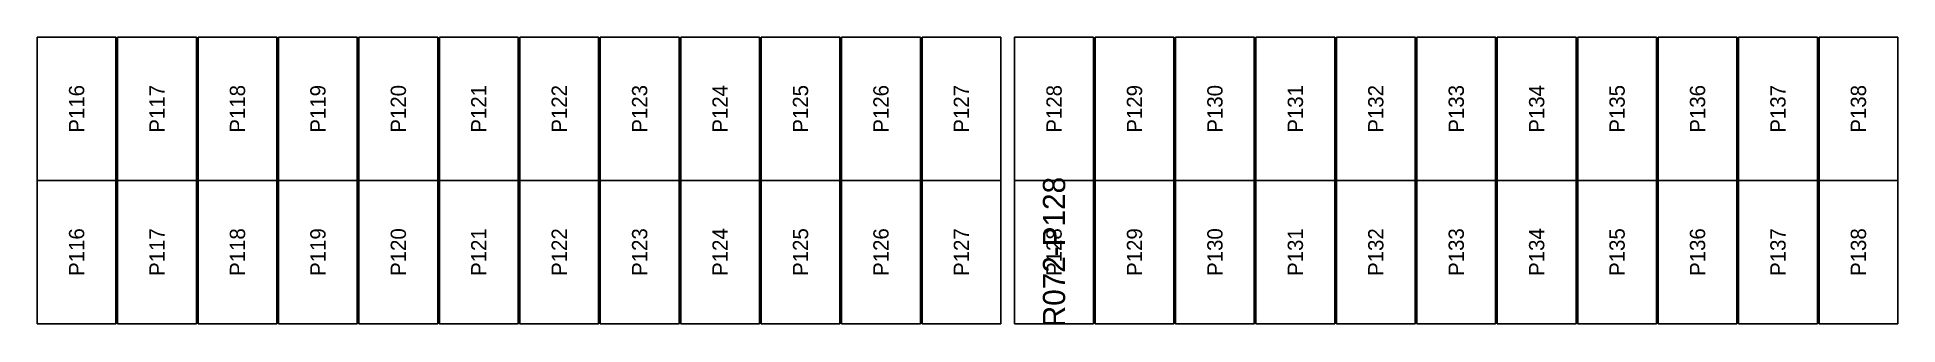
# Model space of a CAD drawing. Extents: x 296295 to 296770, y 651564 to 652121.
# Drawn here: x 296642.79 to 296669.58, y 651832.26 to 651836.4 of the extents above; entities that cross this region are included whole.
import ezdxf
from ezdxf.enums import TextEntityAlignment as Align

# ---------------------------------------------------------------- set-up
doc = ezdxf.new("R2010")
doc.units = 0

msp = doc.modelspace()

# ---------------------------------------------------------------- texts
at = {"layer": 'DEFECT_LABELS'}
msp.add_text('R072-P128', height=0.32, rotation=90, dxfattribs=at).set_placement((296657.432, 651833.306), align=Align.MIDDLE_CENTER)
at = {"layer": 'PANEL_POSITION'}
for s, p in [('P124', (296652.624, 651835.369)), ('P134', (296664.38, 651835.369)), ('P116', (296643.36, 651835.369)), ('P117', (296644.518, 651835.369)), ('P118', (296645.676, 651835.369)), ('P119', (296646.834, 651835.369)), ('P120', (296647.992, 651835.369)), ('P121', (296649.15, 651835.369)), ('P122', (296650.308, 651835.369)), ('P123', (296651.466, 651835.369)), ('P125', (296653.782, 651835.369)), ('P126', (296654.94, 651835.369)), ('P127', (296656.098, 651835.369)), ('P128', (296657.432, 651835.369)), ('P129', (296658.59, 651835.369)), ('P130', (296659.748, 651835.369)), ('P131', (296660.906, 651835.369)), ('P132', (296662.064, 651835.369)), ('P133', (296663.222, 651835.369)), ('P135', (296665.538, 651835.369)), ('P136', (296666.696, 651835.369)), ('P137', (296667.854, 651835.369)), ('P138', (296669.012, 651835.369)), ('P116', (296643.36, 651833.306)), ('P117', (296644.518, 651833.306)), ('P118', (296645.676, 651833.306)), ('P119', (296646.834, 651833.306)), ('P120', (296647.992, 651833.306)), ('P121', (296649.15, 651833.306)), ('P122', (296650.308, 651833.306)), ('P123', (296651.466, 651833.306)), ('P124', (296652.624, 651833.306)), ('P125', (296653.782, 651833.306)), ('P126', (296654.94, 651833.306)), ('P127', (296656.098, 651833.306)), ('P128', (296657.432, 651833.306)), ('P129', (296658.59, 651833.306)), ('P130', (296659.748, 651833.306)), ('P131', (296660.906, 651833.306)), ('P132', (296662.064, 651833.306)), ('P133', (296663.222, 651833.306)), ('P134', (296664.38, 651833.306)), ('P135', (296665.538, 651833.306)), ('P136', (296666.696, 651833.306)), ('P137', (296667.854, 651833.306)), ('P138', (296669.012, 651833.306))]:
    msp.add_text(s, height=0.22, rotation=90, dxfattribs=at).set_placement(p, align=Align.MIDDLE_CENTER)

# ---------------------------------------------------------------- linework, layer by layer
at = {"layer": 'DEFECTIVE_PANELS'}
msp.add_lwpolyline([(296656.865, 651834.338), (296657.999, 651834.338), (296657.999, 651832.275), (296656.865, 651832.275)], close=True, dxfattribs=at)
at = {"layer": 'PANELS_MASTER'}
for points in [[(296642.793, 651836.401), (296643.927, 651836.401), (296643.927, 651834.338), (296642.793, 651834.338)], [(296643.951, 651836.401), (296645.085, 651836.401), (296645.085, 651834.338), (296643.951, 651834.338)], [(296645.109, 651836.401), (296646.243, 651836.401), (296646.243, 651834.338), (296645.109, 651834.338)], [(296646.267, 651836.401), (296647.401, 651836.401), (296647.401, 651834.338), (296646.267, 651834.338)], [(296647.425, 651836.401), (296648.559, 651836.401), (296648.559, 651834.338), (296647.425, 651834.338)], [(296648.583, 651836.401), (296649.717, 651836.401), (296649.717, 651834.338), (296648.583, 651834.338)], [(296649.741, 651836.401), (296650.875, 651836.401), (296650.875, 651834.338), (296649.741, 651834.338)], [(296650.899, 651836.401), (296652.033, 651836.401), (296652.033, 651834.338), (296650.899, 651834.338)], [(296652.057, 651836.401), (296653.191, 651836.401), (296653.191, 651834.338), (296652.057, 651834.338)], [(296653.215, 651836.401), (296654.349, 651836.401), (296654.349, 651834.338), (296653.215, 651834.338)], [(296654.373, 651836.401), (296655.507, 651836.401), (296655.507, 651834.338), (296654.373, 651834.338)], [(296655.531, 651836.401), (296656.665, 651836.401), (296656.665, 651834.338), (296655.531, 651834.338)], [(296656.865, 651836.401), (296657.999, 651836.401), (296657.999, 651834.338), (296656.865, 651834.338)], [(296658.023, 651836.401), (296659.157, 651836.401), (296659.157, 651834.338), (296658.023, 651834.338)], [(296659.181, 651836.401), (296660.315, 651836.401), (296660.315, 651834.338), (296659.181, 651834.338)], [(296660.339, 651836.401), (296661.473, 651836.401), (296661.473, 651834.338), (296660.339, 651834.338)], [(296661.497, 651836.401), (296662.631, 651836.401), (296662.631, 651834.338), (296661.497, 651834.338)], [(296662.655, 651836.401), (296663.789, 651836.401), (296663.789, 651834.338), (296662.655, 651834.338)], [(296663.813, 651836.401), (296664.947, 651836.401), (296664.947, 651834.338), (296663.813, 651834.338)], [(296664.971, 651836.401), (296666.105, 651836.401), (296666.105, 651834.338), (296664.971, 651834.338)], [(296666.129, 651836.401), (296667.263, 651836.401), (296667.263, 651834.338), (296666.129, 651834.338)], [(296667.287, 651836.401), (296668.421, 651836.401), (296668.421, 651834.338), (296667.287, 651834.338)], [(296668.445, 651836.401), (296669.579, 651836.401), (296669.579, 651834.338), (296668.445, 651834.338)], [(296642.793, 651834.338), (296643.927, 651834.338), (296643.927, 651832.275), (296642.793, 651832.275)], [(296643.951, 651834.338), (296645.085, 651834.338), (296645.085, 651832.275), (296643.951, 651832.275)], [(296645.109, 651834.338), (296646.243, 651834.338), (296646.243, 651832.275), (296645.109, 651832.275)], [(296646.267, 651834.338), (296647.401, 651834.338), (296647.401, 651832.275), (296646.267, 651832.275)], [(296647.425, 651834.338), (296648.559, 651834.338), (296648.559, 651832.275), (296647.425, 651832.275)], [(296648.583, 651834.338), (296649.717, 651834.338), (296649.717, 651832.275), (296648.583, 651832.275)], [(296649.741, 651834.338), (296650.875, 651834.338), (296650.875, 651832.275), (296649.741, 651832.275)], [(296650.899, 651834.338), (296652.033, 651834.338), (296652.033, 651832.275), (296650.899, 651832.275)], [(296652.057, 651834.338), (296653.191, 651834.338), (296653.191, 651832.275), (296652.057, 651832.275)], [(296653.215, 651834.338), (296654.349, 651834.338), (296654.349, 651832.275), (296653.215, 651832.275)], [(296654.373, 651834.338), (296655.507, 651834.338), (296655.507, 651832.275), (296654.373, 651832.275)], [(296655.531, 651834.338), (296656.665, 651834.338), (296656.665, 651832.275), (296655.531, 651832.275)], [(296658.023, 651834.338), (296659.157, 651834.338), (296659.157, 651832.275), (296658.023, 651832.275)], [(296659.181, 651834.338), (296660.315, 651834.338), (296660.315, 651832.275), (296659.181, 651832.275)], [(296660.339, 651834.338), (296661.473, 651834.338), (296661.473, 651832.275), (296660.339, 651832.275)], [(296661.497, 651834.338), (296662.631, 651834.338), (296662.631, 651832.275), (296661.497, 651832.275)], [(296662.655, 651834.338), (296663.789, 651834.338), (296663.789, 651832.275), (296662.655, 651832.275)], [(296663.813, 651834.338), (296664.947, 651834.338), (296664.947, 651832.275), (296663.813, 651832.275)], [(296664.971, 651834.338), (296666.105, 651834.338), (296666.105, 651832.275), (296664.971, 651832.275)], [(296666.129, 651834.338), (296667.263, 651834.338), (296667.263, 651832.275), (296666.129, 651832.275)], [(296667.287, 651834.338), (296668.421, 651834.338), (296668.421, 651832.275), (296667.287, 651832.275)], [(296668.445, 651834.338), (296669.579, 651834.338), (296669.579, 651832.275), (296668.445, 651832.275)]]:
    msp.add_lwpolyline(points, close=True, dxfattribs=at)

msp.set_redraw_order([(e.dxf.handle, doc.entitydb.next_handle()) for e in msp.query("TEXT MTEXT ATTDEF DIMENSION ARC_DIMENSION")])  # texts and dimensions are drawn at this point

doc.saveas('drawing.dxf')
